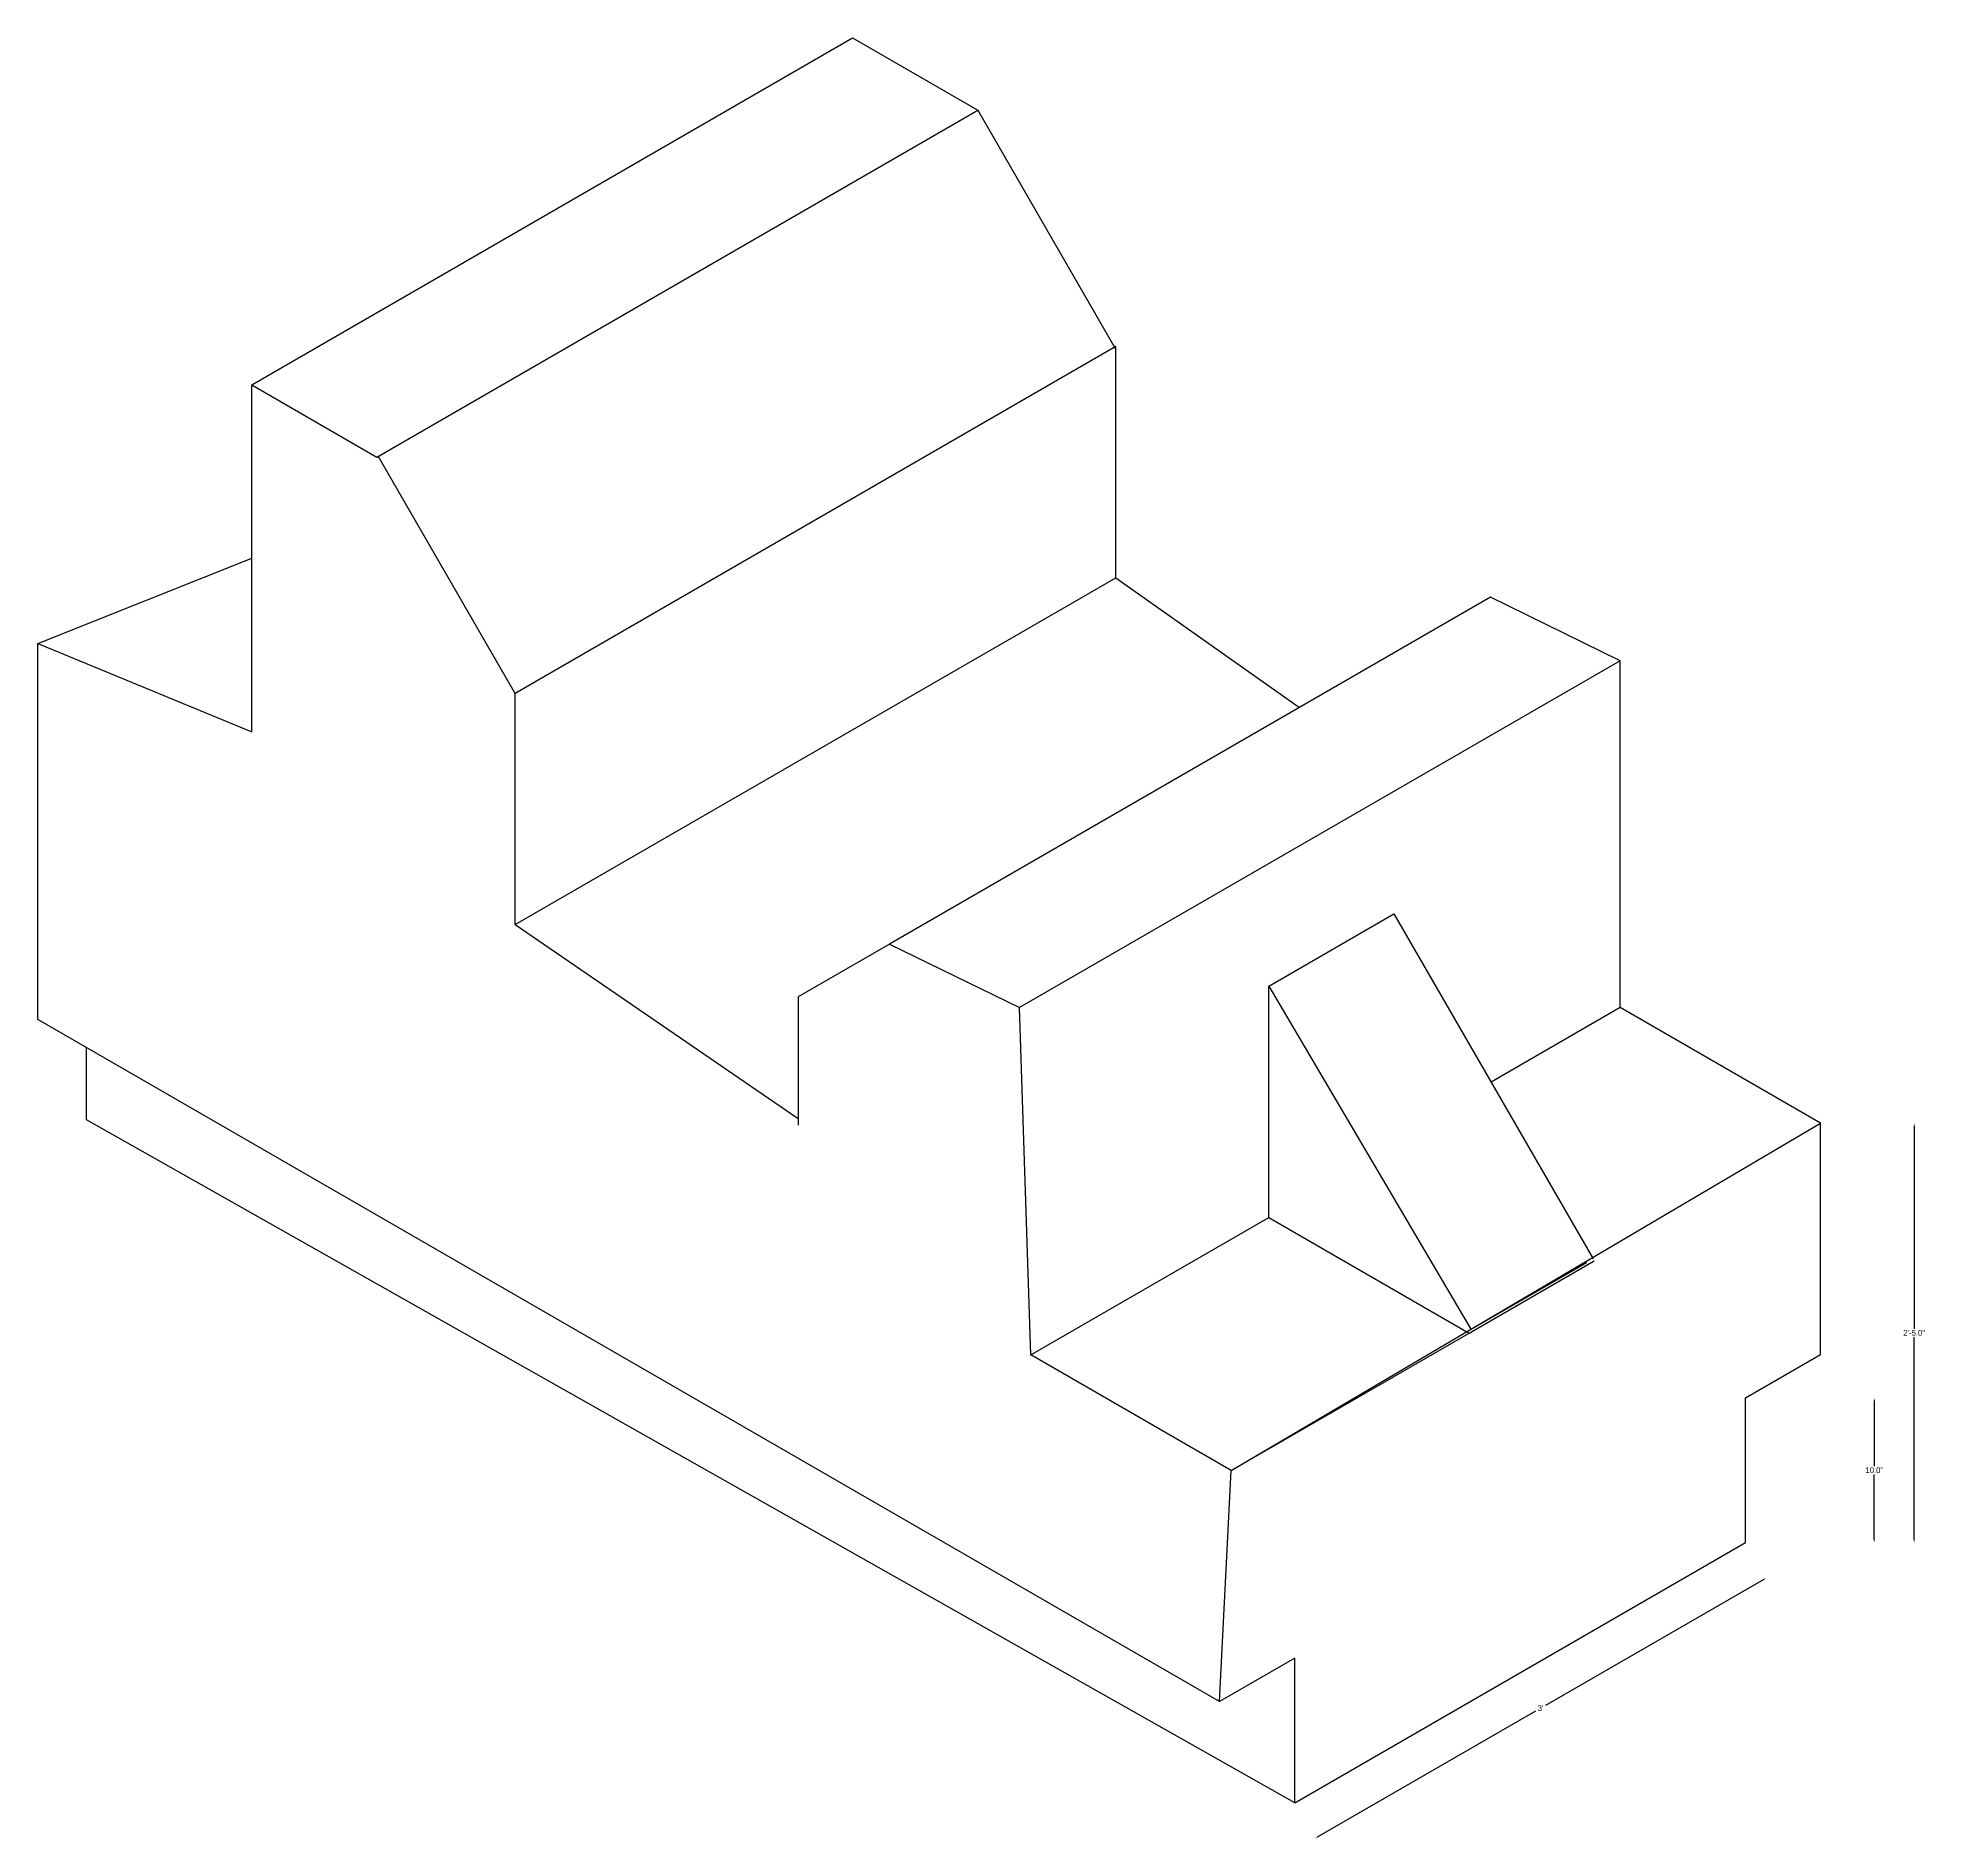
# Model space of a CAD drawing. Header units: inches. Extents: x 33 to 164, y -56 to 143.
# Drawn here: x 33.1 to 163.7, y 18 to 142.6 of the extents above; entities that cross this region are included whole.
import ezdxf

# ---------------------------------------------------------------- set-up
doc = ezdxf.new("R2010")
doc.units = ezdxf.units.IN
doc.header["$MEASUREMENT"] = 0
doc.dimstyles.get("Standard").update_dxf_attribs({"dimtxt": 0.4, "dimasz": 0.18, "dimexe": 0.18, "dimexo": 0.0625, "dimgap": 0.09, "dimtad": 0, "dimtih": 1, "dimtoh": 1, "dimdec": 1, "dimzin": 0, "dimdsep": 46, "dimlunit": 3, "dimtxsty": 'Standard', "dimcen": 0.09, "dimse1": 1, "dimse2": 1, "dimadec": 0, "dimazin": 0, "dimtfac": 1, "dimtdec": 1, "dimtofl": 0, "dimtmove": 0, "dimatfit": 3, "dimfxl": 1, "dimtolj": 1, "dimtzin": 0, "dimarcsym": 0})

# ---------------------------------------------------------------- blocks, each defined once
blk = doc.blocks.new('*D14')
at = {"color": 0, "lineweight": -2}
for p, q in [((152.46, 35.93), (137.35, 27.21)), ((121.59, 18.11), (136.7, 26.84))]:
    blk.add_line(p, q, dxfattribs=at)
at = {"color": 0}
for points in [[(152.44, 35.96), (152.47, 35.91), (152.61, 36.02)], [(121.58, 18.14), (121.61, 18.09), (121.44, 18.02)]]:
    blk.add_solid(points, dxfattribs=at)
at = {"layer": 'Defpoints', "color": 0}
for p in [(151.19, 38.48), (152.61, 36.02), (120.02, 20.48)]:
    blk.add_point(p, dxfattribs=at)
at = {"color": 0, "insert": (137.02, 27.02), "char_height": 0.4, "attachment_point": 5}
blk.add_mtext("\\A1;3'", dxfattribs=at)
blk = doc.blocks.new('*D15')
at = {"color": 0, "lineweight": -2}
for p, q in [((160.1, 48.3), (160.1, 43.77)), ((160.1, 38.66), (160.1, 43.19))]:
    blk.add_line(p, q, dxfattribs=at)
at = {"color": 0}
for points in [[(160.07, 48.3), (160.13, 48.3), (160.1, 48.48)], [(160.07, 38.66), (160.13, 38.66), (160.1, 38.48)]]:
    blk.add_solid(points, dxfattribs=at)
at = {"layer": 'Defpoints', "color": 0}
for p in [(151.19, 48.48), (151.19, 38.48), (160.1, 38.48)]:
    blk.add_point(p, dxfattribs=at)
at = {"color": 0, "insert": (160.1, 43.48), "char_height": 0.4, "attachment_point": 5}
blk.add_mtext('\\A1;10.0"', dxfattribs=at)
blk = doc.blocks.new('*D16')
at = {"color": 0, "lineweight": -2}
for p, q in [((162.86, 67.3), (162.86, 53.27)), ((162.86, 38.66), (162.86, 52.69))]:
    blk.add_line(p, q, dxfattribs=at)
at = {"color": 0}
for points in [[(162.83, 67.3), (162.89, 67.3), (162.86, 67.48)], [(162.83, 38.66), (162.89, 38.66), (162.86, 38.48)]]:
    blk.add_solid(points, dxfattribs=at)
at = {"layer": 'Defpoints', "color": 0}
for p in [(156.39, 67.48), (151.19, 38.48), (162.86, 38.48)]:
    blk.add_point(p, dxfattribs=at)
at = {"color": 0, "insert": (162.86, 52.98), "char_height": 0.4, "attachment_point": 5}
blk.add_mtext('\\A1;2\'-5.0"', dxfattribs=at)

msp = doc.modelspace()

# ---------------------------------------------------------------- linework, layer by layer
for p, q in [((47.87, 118.57), (89.43, 142.57)), ((89.43, 142.57), (98.09, 137.57)), ((56.53, 113.57), (98.09, 137.57)), ((98.09, 137.57), (107.65, 121.01)), ((107.65, 121.22), (66.09, 97.22)), ((107.65, 105.22), (107.65, 121.22)), ((47.87, 94.57), (47.87, 118.57)), ((47.87, 118.57), (56.53, 113.57)), ((66.09, 97.22), (56.62, 113.63)), ((33.07, 100.67), (47.87, 106.57)), ((66.09, 81.22), (107.65, 105.22)), ((107.65, 105.22), (120.34, 96.24)), ((133.55, 103.87), (91.98, 79.87)), ((142.53, 99.48), (133.55, 103.87)), ((33.07, 74.67), (33.07, 100.67)), ((33.07, 100.67), (47.87, 94.57)), ((142.53, 99.48), (100.97, 75.48)), ((142.53, 75.48), (142.53, 99.48)), ((66.09, 81.22), (66.09, 97.22)), ((66.09, 81.22), (85.68, 67.8)), ((118.22, 76.96), (126.88, 81.96)), ((126.88, 81.96), (140.65, 58.1)), ((91.98, 79.87), (85.68, 76.23)), ((91.98, 79.87), (100.97, 75.48)), ((85.68, 76.23), (85.68, 68.23)), ((118.22, 60.96), (118.22, 76.96)), ((118.22, 76.96), (132.2, 53.23)), ((114.82, 27.48), (33.07, 74.67)), ((101.76, 51.46), (100.97, 75.48)), ((142.53, 75.48), (133.6, 70.32)), ((156.39, 67.48), (142.53, 75.48)), ((36.45, 67.73), (36.45, 72.72)), ((85.68, 68.23), (85.68, 67.36)), ((120.02, 20.48), (36.45, 67.73)), ((115.62, 43.46), (156.39, 67.48)), ((156.39, 51.48), (156.39, 67.48)), ((101.76, 51.46), (118.22, 60.96)), ((118.22, 60.96), (132.07, 52.96)), ((131.55, 52.84), (140.21, 57.84)), ((132.07, 52.96), (140.73, 57.96)), ((115.62, 43.46), (132.07, 52.96)), ((115.62, 43.46), (101.76, 51.46)), ((151.19, 48.48), (156.39, 51.48)), ((151.19, 38.48), (151.19, 48.48)), ((114.82, 27.48), (115.62, 43.46)), ((120.02, 20.48), (151.19, 38.48)), ((120.02, 30.48), (114.82, 27.48)), ((120.02, 20.48), (120.02, 30.48))]:
    msp.add_line(p, q)

# ---------------------------------------------------------------- dimensions: what is measured, and where the dimension line sits
for base, p1, picture, middle in [((162.86, 38.48), (156.39, 67.48), '*D16', (162.86, 52.98)), ((160.1, 38.48), (151.19, 48.48), '*D15', (160.1, 43.48))]:
    dim = msp.add_linear_dim(base=base, p1=p1, p2=(151.19, 38.48), angle=90, dimstyle='Standard')
    dim.commit()
    dim.dimension.update_dxf_attribs({"geometry": picture, "text_midpoint": middle})
dim = msp.add_aligned_dim(p1=(120.02, 20.48), p2=(151.19, 38.48), distance=-2.84, dimstyle='Standard')
dim.commit()
dim.dimension.update_dxf_attribs({"geometry": '*D14', "text_midpoint": (137.02, 27.02)})

doc.saveas('drawing.dxf')
